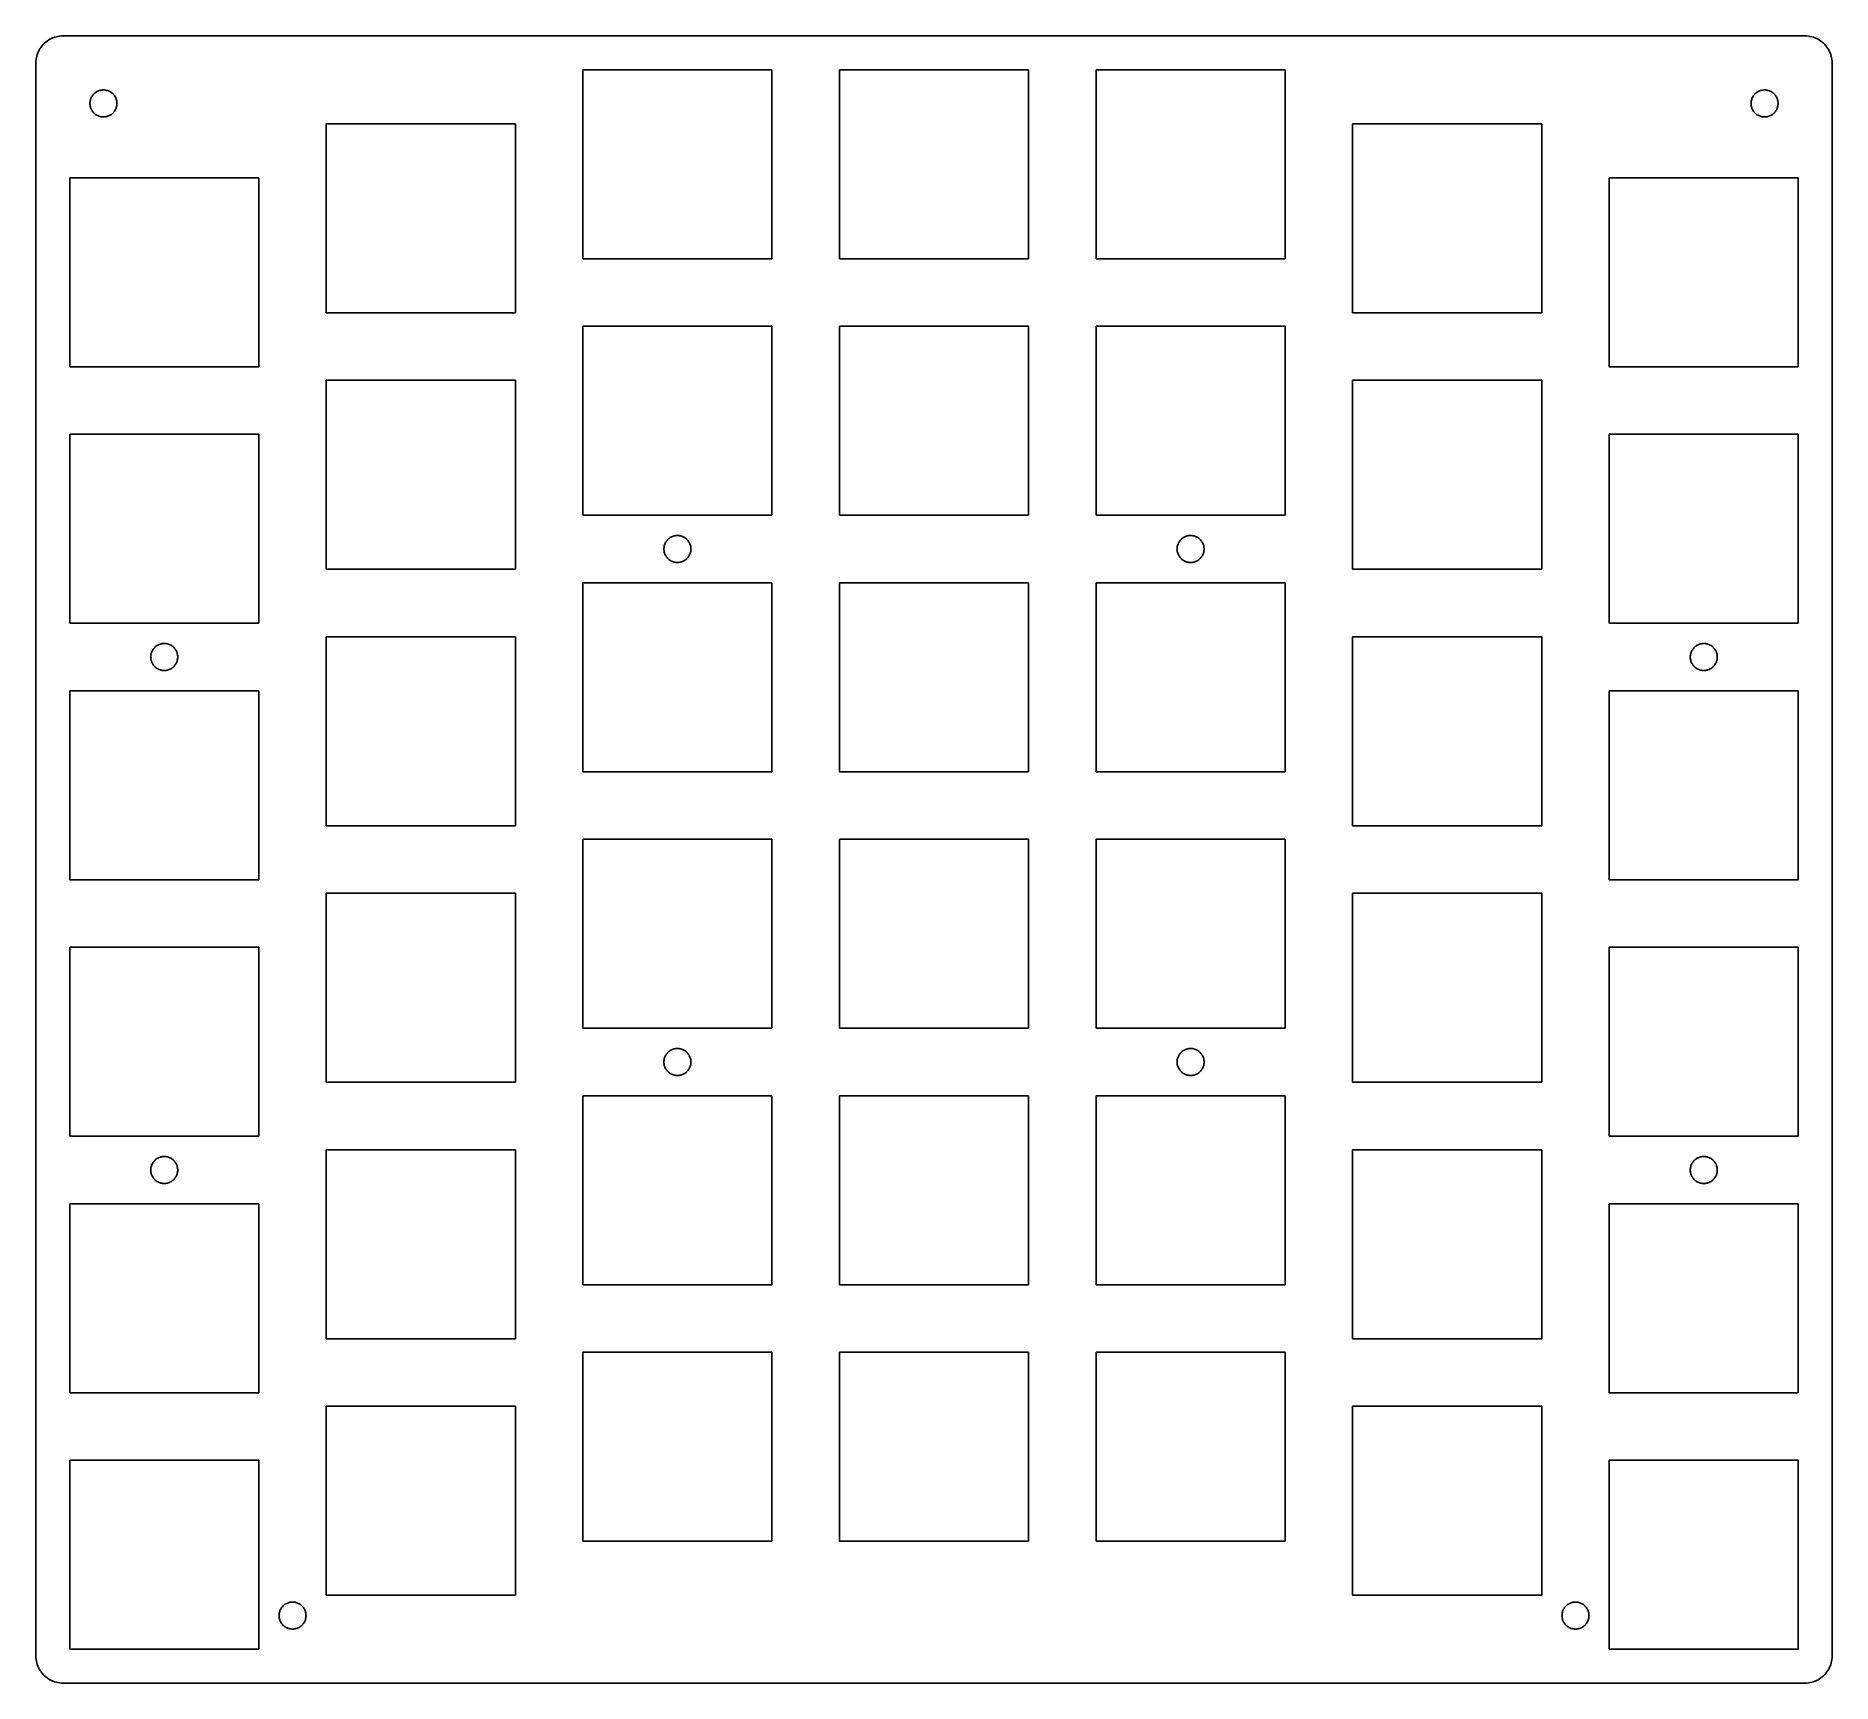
# Model space of a CAD drawing. Header units: metres. Extents: x 0 to 133, y 0 to 122.
import ezdxf

# ---------------------------------------------------------------- set-up
doc = ezdxf.new("R2010")
doc.units = ezdxf.units.M

msp = doc.modelspace()

# ---------------------------------------------------------------- linework, layer by layer
for p, q in [((0.31134, 121.072), (0.247375, 120.964)), ((0.381958, 121.176), (0.31134, 121.072)), ((0.458969, 121.275), (0.381958, 121.176)), ((0.542053, 121.369), (0.458969, 121.275)), ((0.630905, 121.458), (0.542053, 121.369)), ((0.725143, 121.541), (0.630905, 121.458)), ((0.824417, 121.618), (0.725143, 121.541)), ((0.928345, 121.689), (0.824417, 121.618)), ((1.03648, 121.753), (0.928345, 121.689)), ((1.14844, 121.81), (1.03648, 121.753)), ((1.26375, 121.86), (1.14844, 121.81)), ((1.38196, 121.902), (1.26375, 121.86)), ((1.50261, 121.937), (1.38196, 121.902)), ((1.62523, 121.965), (1.50261, 121.937)), ((1.74933, 121.984), (1.62523, 121.965)), ((1.8744, 121.996), (1.74933, 121.984)), ((2, 122), (1.8744, 121.996)), ((131, 122), (2, 122)), ((131.126, 121.996), (131, 122)), ((131.251, 121.984), (131.126, 121.996)), ((131.375, 121.965), (131.251, 121.984)), ((131.497, 121.937), (131.375, 121.965)), ((131.618, 121.902), (131.497, 121.937)), ((131.736, 121.86), (131.618, 121.902)), ((131.852, 121.81), (131.736, 121.86)), ((131.964, 121.753), (131.852, 121.81)), ((132.072, 121.689), (131.964, 121.753)), ((132.176, 121.618), (132.072, 121.689)), ((132.275, 121.541), (132.176, 121.618)), ((132.369, 121.458), (132.275, 121.541)), ((132.458, 121.369), (132.369, 121.458)), ((132.541, 121.275), (132.458, 121.369)), ((132.618, 121.176), (132.541, 121.275)), ((132.689, 121.072), (132.618, 121.176)), ((132.753, 120.964), (132.689, 121.072)), ((0.003937, 120.126), (0, 120)), ((0, 120), (0, 2)), ((0.015762, 120.251), (0.003937, 120.126)), ((0.035416, 120.375), (0.015762, 120.251)), ((0.06282, 120.497), (0.035416, 120.375)), ((0.097885, 120.618), (0.06282, 120.497)), ((0.140442, 120.736), (0.097885, 120.618)), ((0.190338, 120.852), (0.140442, 120.736)), ((0.247375, 120.964), (0.190338, 120.852)), ((132.81, 120.852), (132.753, 120.964)), ((132.86, 120.736), (132.81, 120.852)), ((132.902, 120.618), (132.86, 120.736)), ((132.937, 120.497), (132.902, 120.618)), ((132.965, 120.375), (132.937, 120.497)), ((132.984, 120.251), (132.965, 120.375)), ((132.996, 120.126), (132.984, 120.251)), ((133, 120), (132.996, 120.126)), ((133, 2), (133, 120)), ((40.5, 105.5), (40.5, 119.5)), ((40.5, 119.5), (54.5, 119.5)), ((54.5, 119.5), (54.5, 105.5)), ((59.5, 119.5), (73.5, 119.5)), ((59.5, 105.5), (59.5, 119.5)), ((73.5, 119.5), (73.5, 105.5)), ((78.5, 105.5), (78.5, 119.5)), ((78.5, 119.5), (92.5, 119.5)), ((92.5, 119.5), (92.5, 105.5)), ((4, 117), (4.00197, 117.063)), ((4.00197, 117.063), (4.00787, 117.125)), ((4.00787, 117.125), (4.0177, 117.187)), ((4.0177, 117.187), (4.0314, 117.249)), ((4.0314, 117.249), (4.04893, 117.309)), ((4.04893, 117.309), (4.07022, 117.368)), ((4.07022, 117.368), (4.09517, 117.426)), ((4.09517, 117.426), (4.12369, 117.482)), ((4.12369, 117.482), (4.15567, 117.536)), ((4.15567, 117.536), (4.19098, 117.588)), ((4.19098, 117.588), (4.22948, 117.637)), ((4.22948, 117.637), (4.27103, 117.685)), ((4.27103, 117.685), (4.31544, 117.729)), ((4.31544, 117.729), (4.36256, 117.771)), ((4.36256, 117.771), (4.4122, 117.809)), ((4.4122, 117.809), (4.46417, 117.844)), ((4.46417, 117.844), (4.51823, 117.876)), ((4.51823, 117.876), (4.57422, 117.905)), ((4.57422, 117.905), (4.63187, 117.93)), ((4.63187, 117.93), (4.69098, 117.951)), ((4.69098, 117.951), (4.7513, 117.969)), ((4.7513, 117.969), (4.81261, 117.982)), ((4.81261, 117.982), (4.87466, 117.992)), ((4.87466, 117.992), (4.93719, 117.998)), ((4.93719, 117.998), (5, 118)), ((5, 118), (5.06279, 117.998)), ((5.06279, 117.998), (5.12532, 117.992)), ((5.12532, 117.992), (5.18738, 117.982)), ((5.18738, 117.982), (5.24869, 117.969)), ((5.24869, 117.969), (5.30901, 117.951)), ((5.30901, 117.951), (5.36812, 117.93)), ((5.36812, 117.93), (5.42577, 117.905)), ((5.42577, 117.905), (5.48175, 117.876)), ((5.48175, 117.876), (5.53581, 117.844)), ((5.53581, 117.844), (5.58778, 117.809)), ((5.58778, 117.809), (5.63742, 117.771)), ((5.63742, 117.771), (5.68454, 117.729)), ((5.68454, 117.729), (5.72896, 117.685)), ((5.72896, 117.685), (5.77051, 117.637)), ((5.77051, 117.637), (5.80901, 117.588)), ((5.80901, 117.588), (5.84431, 117.536)), ((5.84431, 117.536), (5.8763, 117.482)), ((5.8763, 117.482), (5.90482, 117.426)), ((5.90482, 117.426), (5.92976, 117.368)), ((5.92976, 117.368), (5.95105, 117.309)), ((5.95105, 117.309), (5.96858, 117.249)), ((5.96858, 117.249), (5.98228, 117.187)), ((5.98228, 117.187), (5.99211, 117.125)), ((5.99211, 117.125), (5.99802, 117.063)), ((5.99802, 117.063), (6, 117)), ((127, 117), (127.002, 117.063)), ((127.002, 117.063), (127.008, 117.125)), ((127.008, 117.125), (127.018, 117.187)), ((127.018, 117.187), (127.031, 117.249)), ((127.031, 117.249), (127.049, 117.309)), ((127.049, 117.309), (127.07, 117.368)), ((127.07, 117.368), (127.095, 117.426)), ((127.095, 117.426), (127.124, 117.482)), ((127.124, 117.482), (127.156, 117.536)), ((127.156, 117.536), (127.191, 117.588)), ((127.191, 117.588), (127.229, 117.637)), ((127.229, 117.637), (127.271, 117.685)), ((127.271, 117.685), (127.315, 117.729)), ((127.315, 117.729), (127.363, 117.771)), ((127.363, 117.771), (127.412, 117.809)), ((127.412, 117.809), (127.464, 117.844)), ((127.464, 117.844), (127.518, 117.876)), ((127.518, 117.876), (127.574, 117.905)), ((127.574, 117.905), (127.632, 117.93)), ((127.632, 117.93), (127.691, 117.951)), ((127.691, 117.951), (127.751, 117.969)), ((127.751, 117.969), (127.813, 117.982)), ((127.813, 117.982), (127.875, 117.992)), ((127.875, 117.992), (127.937, 117.998)), ((127.937, 117.998), (128, 118)), ((128, 118), (128.063, 117.998)), ((128.063, 117.998), (128.125, 117.992)), ((128.125, 117.992), (128.187, 117.982)), ((128.187, 117.982), (128.249, 117.969)), ((128.249, 117.969), (128.309, 117.951)), ((128.309, 117.951), (128.368, 117.93)), ((128.368, 117.93), (128.426, 117.905)), ((128.426, 117.905), (128.482, 117.876)), ((128.482, 117.876), (128.536, 117.844)), ((128.536, 117.844), (128.588, 117.809)), ((128.588, 117.809), (128.637, 117.771)), ((128.637, 117.771), (128.685, 117.729)), ((128.685, 117.729), (128.729, 117.685)), ((128.729, 117.685), (128.771, 117.637)), ((128.771, 117.637), (128.809, 117.588)), ((128.809, 117.588), (128.844, 117.536)), ((128.844, 117.536), (128.876, 117.482)), ((128.876, 117.482), (128.905, 117.426)), ((128.905, 117.426), (128.93, 117.368)), ((128.93, 117.368), (128.951, 117.309)), ((128.951, 117.309), (128.969, 117.249)), ((128.969, 117.249), (128.982, 117.187)), ((128.982, 117.187), (128.992, 117.125)), ((128.992, 117.125), (128.998, 117.063)), ((128.998, 117.063), (129, 117)), ((4.00197, 116.937), (4, 117)), ((4.00787, 116.875), (4.00197, 116.937)), ((4.0177, 116.813), (4.00787, 116.875)), ((4.0314, 116.751), (4.0177, 116.813)), ((4.04893, 116.691), (4.0314, 116.751)), ((4.07022, 116.632), (4.04893, 116.691)), ((4.09517, 116.574), (4.07022, 116.632)), ((4.12369, 116.518), (4.09517, 116.574)), ((4.15567, 116.464), (4.12369, 116.518)), ((4.19098, 116.412), (4.15567, 116.464)), ((4.22948, 116.363), (4.19098, 116.412)), ((4.27103, 116.315), (4.22948, 116.363)), ((4.31544, 116.271), (4.27103, 116.315)), ((4.36256, 116.229), (4.31544, 116.271)), ((4.4122, 116.191), (4.36256, 116.229)), ((4.46417, 116.156), (4.4122, 116.191)), ((4.51823, 116.124), (4.46417, 116.156)), ((4.57422, 116.095), (4.51823, 116.124)), ((4.63187, 116.07), (4.57422, 116.095)), ((4.69098, 116.049), (4.63187, 116.07)), ((4.7513, 116.031), (4.69098, 116.049)), ((4.81261, 116.018), (4.7513, 116.031)), ((4.87466, 116.008), (4.81261, 116.018)), ((4.93719, 116.002), (4.87466, 116.008)), ((5, 116), (4.93719, 116.002)), ((5.06279, 116.002), (5, 116)), ((5.12532, 116.008), (5.06279, 116.002)), ((5.18738, 116.018), (5.12532, 116.008)), ((5.24869, 116.031), (5.18738, 116.018)), ((5.30901, 116.049), (5.24869, 116.031)), ((5.36812, 116.07), (5.30901, 116.049)), ((5.42577, 116.095), (5.36812, 116.07)), ((5.48175, 116.124), (5.42577, 116.095)), ((5.53581, 116.156), (5.48175, 116.124)), ((5.58778, 116.191), (5.53581, 116.156)), ((5.63742, 116.229), (5.58778, 116.191)), ((5.68454, 116.271), (5.63742, 116.229)), ((5.72896, 116.315), (5.68454, 116.271)), ((5.77051, 116.363), (5.72896, 116.315)), ((5.80901, 116.412), (5.77051, 116.363)), ((5.84431, 116.464), (5.80901, 116.412)), ((5.8763, 116.518), (5.84431, 116.464)), ((5.90482, 116.574), (5.8763, 116.518)), ((5.92976, 116.632), (5.90482, 116.574)), ((5.95105, 116.691), (5.92976, 116.632)), ((5.96858, 116.751), (5.95105, 116.691)), ((5.98228, 116.813), (5.96858, 116.751)), ((5.99211, 116.875), (5.98228, 116.813)), ((5.99802, 116.937), (5.99211, 116.875)), ((6, 117), (5.99802, 116.937)), ((127.002, 116.937), (127, 117)), ((127.008, 116.875), (127.002, 116.937)), ((127.018, 116.813), (127.008, 116.875)), ((127.031, 116.751), (127.018, 116.813)), ((127.049, 116.691), (127.031, 116.751)), ((127.07, 116.632), (127.049, 116.691)), ((127.095, 116.574), (127.07, 116.632)), ((127.124, 116.518), (127.095, 116.574)), ((127.156, 116.464), (127.124, 116.518)), ((127.191, 116.412), (127.156, 116.464)), ((127.229, 116.363), (127.191, 116.412)), ((127.271, 116.315), (127.229, 116.363)), ((127.315, 116.271), (127.271, 116.315)), ((127.363, 116.229), (127.315, 116.271)), ((127.412, 116.191), (127.363, 116.229)), ((127.464, 116.156), (127.412, 116.191)), ((127.518, 116.124), (127.464, 116.156)), ((127.574, 116.095), (127.518, 116.124)), ((127.632, 116.07), (127.574, 116.095)), ((127.691, 116.049), (127.632, 116.07)), ((127.751, 116.031), (127.691, 116.049)), ((127.813, 116.018), (127.751, 116.031)), ((127.875, 116.008), (127.813, 116.018)), ((127.937, 116.002), (127.875, 116.008)), ((128, 116), (127.937, 116.002)), ((128.063, 116.002), (128, 116)), ((128.125, 116.008), (128.063, 116.002)), ((128.187, 116.018), (128.125, 116.008)), ((128.249, 116.031), (128.187, 116.018)), ((128.309, 116.049), (128.249, 116.031)), ((128.368, 116.07), (128.309, 116.049)), ((128.426, 116.095), (128.368, 116.07)), ((128.482, 116.124), (128.426, 116.095)), ((128.536, 116.156), (128.482, 116.124)), ((128.588, 116.191), (128.536, 116.156)), ((128.637, 116.229), (128.588, 116.191)), ((128.685, 116.271), (128.637, 116.229)), ((128.729, 116.315), (128.685, 116.271)), ((128.771, 116.363), (128.729, 116.315)), ((128.809, 116.412), (128.771, 116.363)), ((128.844, 116.464), (128.809, 116.412)), ((128.876, 116.518), (128.844, 116.464)), ((128.905, 116.574), (128.876, 116.518)), ((128.93, 116.632), (128.905, 116.574)), ((128.951, 116.691), (128.93, 116.632)), ((128.969, 116.751), (128.951, 116.691)), ((128.982, 116.813), (128.969, 116.751)), ((128.992, 116.875), (128.982, 116.813)), ((128.998, 116.937), (128.992, 116.875)), ((129, 117), (128.998, 116.937)), ((21.5, 101.5), (21.5, 115.5)), ((21.5, 115.5), (35.5, 115.5)), ((35.5, 115.5), (35.5, 101.5)), ((97.5, 101.5), (97.5, 115.5)), ((97.5, 115.5), (111.5, 115.5)), ((111.5, 115.5), (111.5, 101.5)), ((2.5, 97.5), (2.5, 111.5)), ((2.5, 111.5), (16.5, 111.5)), ((16.5, 111.5), (16.5, 97.5)), ((116.5, 97.5), (116.5, 111.5)), ((116.5, 111.5), (130.5, 111.5)), ((130.5, 111.5), (130.5, 97.5)), ((54.5, 105.5), (40.5, 105.5)), ((73.5, 105.5), (59.5, 105.5)), ((92.5, 105.5), (78.5, 105.5)), ((35.5, 101.5), (21.5, 101.5)), ((111.5, 101.5), (97.5, 101.5)), ((40.5, 86.5), (40.5, 100.5)), ((40.5, 100.5), (54.5, 100.5)), ((54.5, 100.5), (54.5, 86.5)), ((59.5, 86.5), (59.5, 100.5)), ((59.5, 100.5), (73.5, 100.5)), ((73.5, 100.5), (73.5, 86.5)), ((78.5, 86.5), (78.5, 100.5)), ((78.5, 100.5), (92.5, 100.5)), ((92.5, 100.5), (92.5, 86.5)), ((16.5, 97.5), (2.5, 97.5)), ((130.5, 97.5), (116.5, 97.5)), ((21.5, 82.5), (21.5, 96.5)), ((21.5, 96.5), (35.5, 96.5)), ((35.5, 96.5), (35.5, 82.5)), ((97.5, 82.5), (97.5, 96.5)), ((97.5, 96.5), (111.5, 96.5)), ((111.5, 96.5), (111.5, 82.5)), ((2.5, 78.5), (2.5, 92.5)), ((2.5, 92.5), (16.5, 92.5)), ((16.5, 92.5), (16.5, 78.5)), ((116.5, 78.5), (116.5, 92.5)), ((116.5, 92.5), (130.5, 92.5)), ((130.5, 92.5), (130.5, 78.5)), ((54.5, 86.5), (40.5, 86.5)), ((73.5, 86.5), (59.5, 86.5)), ((92.5, 86.5), (78.5, 86.5)), ((46.5, 84), (46.502, 84.0628)), ((46.502, 83.9372), (46.5, 84)), ((46.502, 84.0628), (46.5079, 84.1253)), ((46.5079, 83.8747), (46.502, 83.9372)), ((46.5079, 84.1253), (46.5177, 84.1874)), ((46.5177, 83.8126), (46.5079, 83.8747)), ((46.5177, 84.1874), (46.5314, 84.2487)), ((46.5314, 83.7513), (46.5177, 83.8126)), ((46.5314, 84.2487), (46.5489, 84.309)), ((46.5489, 84.309), (46.5702, 84.3681)), ((46.5702, 84.3681), (46.5952, 84.4258)), ((46.5952, 84.4258), (46.6237, 84.4818)), ((46.6237, 84.4818), (46.6557, 84.5358)), ((46.6557, 84.5358), (46.691, 84.5878)), ((46.691, 84.5878), (46.7295, 84.6374)), ((46.7295, 84.6374), (46.771, 84.6845)), ((46.771, 84.6845), (46.8154, 84.729)), ((46.8154, 84.729), (46.8626, 84.7705)), ((46.8626, 84.7705), (46.9122, 84.809)), ((46.9122, 84.809), (46.9642, 84.8443)), ((46.9642, 84.8443), (47.0182, 84.8763)), ((47.0182, 84.8763), (47.0742, 84.9048)), ((47.0742, 84.9048), (47.1319, 84.9298)), ((47.1319, 84.9298), (47.191, 84.951)), ((47.191, 84.951), (47.2513, 84.9686)), ((47.2513, 84.9686), (47.3126, 84.9823)), ((47.3126, 84.9823), (47.3747, 84.9921)), ((47.3747, 84.9921), (47.4372, 84.998)), ((47.4372, 84.998), (47.5, 85)), ((47.5, 85), (47.5628, 84.998)), ((47.5628, 84.998), (47.6253, 84.9921)), ((47.6253, 84.9921), (47.6874, 84.9823)), ((47.6874, 84.9823), (47.7487, 84.9686)), ((47.7487, 84.9686), (47.809, 84.951)), ((47.809, 84.951), (47.8681, 84.9298)), ((47.8681, 84.9298), (47.9258, 84.9048)), ((47.9258, 84.9048), (47.9818, 84.8763)), ((47.9818, 84.8763), (48.0358, 84.8443)), ((48.0358, 84.8443), (48.0878, 84.809)), ((48.0878, 84.809), (48.1374, 84.7705)), ((48.1374, 84.7705), (48.1845, 84.729)), ((48.1845, 84.729), (48.229, 84.6845)), ((48.229, 84.6845), (48.2705, 84.6374)), ((48.2705, 84.6374), (48.309, 84.5878)), ((48.309, 84.5878), (48.3443, 84.5358)), ((48.3443, 84.5358), (48.3763, 84.4818)), ((48.3763, 84.4818), (48.4048, 84.4258)), ((48.4048, 84.4258), (48.4298, 84.3681)), ((48.4298, 84.3681), (48.451, 84.309)), ((48.451, 84.309), (48.4686, 84.2487)), ((48.4686, 84.2487), (48.4823, 84.1874)), ((48.4823, 83.8126), (48.4686, 83.7513)), ((48.4823, 84.1874), (48.4921, 84.1253)), ((48.4921, 83.8747), (48.4823, 83.8126)), ((48.4921, 84.1253), (48.498, 84.0628)), ((48.498, 83.9372), (48.4921, 83.8747)), ((48.498, 84.0628), (48.5, 84)), ((48.5, 84), (48.498, 83.9372)), ((84.5, 84), (84.502, 84.0628)), ((84.502, 83.9372), (84.5, 84)), ((84.502, 84.0628), (84.5079, 84.1253)), ((84.5079, 83.8747), (84.502, 83.9372)), ((84.5079, 84.1253), (84.5177, 84.1874)), ((84.5177, 83.8126), (84.5079, 83.8747)), ((84.5177, 84.1874), (84.5314, 84.2487)), ((84.5314, 83.7513), (84.5177, 83.8126)), ((84.5314, 84.2487), (84.5489, 84.309)), ((84.5489, 84.309), (84.5702, 84.3681)), ((84.5702, 84.3681), (84.5952, 84.4258)), ((84.5952, 84.4258), (84.6237, 84.4818)), ((84.6237, 84.4818), (84.6557, 84.5358)), ((84.6557, 84.5358), (84.691, 84.5878)), ((84.691, 84.5878), (84.7295, 84.6374)), ((84.7295, 84.6374), (84.771, 84.6845)), ((84.771, 84.6845), (84.8154, 84.729)), ((84.8154, 84.729), (84.8626, 84.7705)), ((84.8626, 84.7705), (84.9122, 84.809)), ((84.9122, 84.809), (84.9642, 84.8443)), ((84.9642, 84.8443), (85.0182, 84.8763)), ((85.0182, 84.8763), (85.0742, 84.9048)), ((85.0742, 84.9048), (85.1319, 84.9298)), ((85.1319, 84.9298), (85.191, 84.951)), ((85.191, 84.951), (85.2513, 84.9686)), ((85.2513, 84.9686), (85.3126, 84.9823)), ((85.3126, 84.9823), (85.3747, 84.9921)), ((85.3747, 84.9921), (85.4372, 84.998)), ((85.4372, 84.998), (85.5, 85)), ((85.5, 85), (85.5628, 84.998)), ((85.5628, 84.998), (85.6253, 84.9921)), ((85.6253, 84.9921), (85.6874, 84.9823)), ((85.6874, 84.9823), (85.7487, 84.9686)), ((85.7487, 84.9686), (85.809, 84.951)), ((85.809, 84.951), (85.8681, 84.9298)), ((85.8681, 84.9298), (85.9258, 84.9048)), ((85.9258, 84.9048), (85.9818, 84.8763)), ((85.9818, 84.8763), (86.0358, 84.8443)), ((86.0358, 84.8443), (86.0878, 84.809)), ((86.0878, 84.809), (86.1374, 84.7705)), ((86.1374, 84.7705), (86.1845, 84.729)), ((86.1845, 84.729), (86.229, 84.6845)), ((86.229, 84.6845), (86.2705, 84.6374)), ((86.2705, 84.6374), (86.309, 84.5878)), ((86.309, 84.5878), (86.3443, 84.5358)), ((86.3443, 84.5358), (86.3763, 84.4818)), ((86.3763, 84.4818), (86.4048, 84.4258)), ((86.4048, 84.4258), (86.4298, 84.3681)), ((86.4298, 84.3681), (86.451, 84.309)), ((86.451, 84.309), (86.4686, 84.2487)), ((86.4686, 84.2487), (86.4823, 84.1874)), ((86.4823, 83.8126), (86.4686, 83.7513)), ((86.4823, 84.1874), (86.4921, 84.1253)), ((86.4921, 83.8747), (86.4823, 83.8126)), ((86.4921, 84.1253), (86.498, 84.0628)), ((86.498, 83.9372), (86.4921, 83.8747)), ((86.498, 84.0628), (86.5, 84)), ((86.5, 84), (86.498, 83.9372)), ((35.5, 82.5), (21.5, 82.5)), ((46.5489, 83.691), (46.5314, 83.7513)), ((46.5702, 83.6319), (46.5489, 83.691)), ((46.5952, 83.5742), (46.5702, 83.6319)), ((46.6237, 83.5182), (46.5952, 83.5742)), ((46.6557, 83.4642), (46.6237, 83.5182)), ((46.691, 83.4122), (46.6557, 83.4642)), ((46.7295, 83.3626), (46.691, 83.4122)), ((46.771, 83.3154), (46.7295, 83.3626)), ((46.8154, 83.271), (46.771, 83.3154)), ((46.8626, 83.2295), (46.8154, 83.271)), ((46.9122, 83.191), (46.8626, 83.2295)), ((46.9642, 83.1557), (46.9122, 83.191)), ((47.0182, 83.1237), (46.9642, 83.1557)), ((47.0742, 83.0952), (47.0182, 83.1237)), ((47.1319, 83.0702), (47.0742, 83.0952)), ((47.191, 83.0489), (47.1319, 83.0702)), ((47.2513, 83.0314), (47.191, 83.0489)), ((47.3126, 83.0177), (47.2513, 83.0314)), ((47.3747, 83.0079), (47.3126, 83.0177)), ((47.4372, 83.002), (47.3747, 83.0079)), ((47.5, 83), (47.4372, 83.002)), ((47.5628, 83.002), (47.5, 83)), ((47.6253, 83.0079), (47.5628, 83.002)), ((47.6874, 83.0177), (47.6253, 83.0079)), ((47.7487, 83.0314), (47.6874, 83.0177)), ((47.809, 83.0489), (47.7487, 83.0314)), ((47.8681, 83.0702), (47.809, 83.0489)), ((47.9258, 83.0952), (47.8681, 83.0702)), ((47.9818, 83.1237), (47.9258, 83.0952)), ((48.0358, 83.1557), (47.9818, 83.1237)), ((48.0878, 83.191), (48.0358, 83.1557)), ((48.1374, 83.2295), (48.0878, 83.191)), ((48.1845, 83.271), (48.1374, 83.2295)), ((48.229, 83.3154), (48.1845, 83.271)), ((48.2705, 83.3626), (48.229, 83.3154)), ((48.309, 83.4122), (48.2705, 83.3626)), ((48.3443, 83.4642), (48.309, 83.4122)), ((48.3763, 83.5182), (48.3443, 83.4642)), ((48.4048, 83.5742), (48.3763, 83.5182)), ((48.4298, 83.6319), (48.4048, 83.5742)), ((48.451, 83.691), (48.4298, 83.6319)), ((48.4686, 83.7513), (48.451, 83.691)), ((84.5489, 83.691), (84.5314, 83.7513)), ((84.5702, 83.6319), (84.5489, 83.691)), ((84.5952, 83.5742), (84.5702, 83.6319)), ((84.6237, 83.5182), (84.5952, 83.5742)), ((84.6557, 83.4642), (84.6237, 83.5182)), ((84.691, 83.4122), (84.6557, 83.4642)), ((84.7295, 83.3626), (84.691, 83.4122)), ((84.771, 83.3154), (84.7295, 83.3626)), ((84.8154, 83.271), (84.771, 83.3154)), ((84.8626, 83.2295), (84.8154, 83.271)), ((84.9122, 83.191), (84.8626, 83.2295)), ((84.9642, 83.1557), (84.9122, 83.191)), ((85.0182, 83.1237), (84.9642, 83.1557)), ((85.0742, 83.0952), (85.0182, 83.1237)), ((85.1319, 83.0702), (85.0742, 83.0952)), ((85.191, 83.0489), (85.1319, 83.0702)), ((85.2513, 83.0314), (85.191, 83.0489)), ((85.3126, 83.0177), (85.2513, 83.0314)), ((85.3747, 83.0079), (85.3126, 83.0177)), ((85.4372, 83.002), (85.3747, 83.0079)), ((85.5, 83), (85.4372, 83.002)), ((85.5628, 83.002), (85.5, 83)), ((85.6253, 83.0079), (85.5628, 83.002)), ((85.6874, 83.0177), (85.6253, 83.0079)), ((85.7487, 83.0314), (85.6874, 83.0177)), ((85.809, 83.0489), (85.7487, 83.0314)), ((85.8681, 83.0702), (85.809, 83.0489)), ((85.9258, 83.0952), (85.8681, 83.0702)), ((85.9818, 83.1237), (85.9258, 83.0952)), ((86.0358, 83.1557), (85.9818, 83.1237)), ((86.0878, 83.191), (86.0358, 83.1557)), ((86.1374, 83.2295), (86.0878, 83.191)), ((86.1845, 83.271), (86.1374, 83.2295)), ((86.229, 83.3154), (86.1845, 83.271)), ((86.2705, 83.3626), (86.229, 83.3154)), ((86.309, 83.4122), (86.2705, 83.3626)), ((86.3443, 83.4642), (86.309, 83.4122)), ((86.3763, 83.5182), (86.3443, 83.4642)), ((86.4048, 83.5742), (86.3763, 83.5182)), ((86.4298, 83.6319), (86.4048, 83.5742)), ((86.451, 83.691), (86.4298, 83.6319)), ((86.4686, 83.7513), (86.451, 83.691)), ((111.5, 82.5), (97.5, 82.5)), ((40.5, 67.5), (40.5, 81.5)), ((40.5, 81.5), (54.5, 81.5)), ((54.5, 81.5), (54.5, 67.5)), ((59.5, 67.5), (59.5, 81.5)), ((59.5, 81.5), (73.5, 81.5)), ((73.5, 81.5), (73.5, 67.5)), ((78.5, 67.5), (78.5, 81.5)), ((78.5, 81.5), (92.5, 81.5)), ((92.5, 81.5), (92.5, 67.5)), ((16.5, 78.5), (2.5, 78.5)), ((130.5, 78.5), (116.5, 78.5)), ((21.5, 63.5), (21.5, 77.5)), ((21.5, 77.5), (35.5, 77.5)), ((35.5, 77.5), (35.5, 63.5)), ((97.5, 63.5), (97.5, 77.5)), ((97.5, 77.5), (111.5, 77.5)), ((111.5, 77.5), (111.5, 63.5)), ((8.5, 76), (8.50197, 76.0628)), ((8.50197, 75.9372), (8.5, 76)), ((8.50197, 76.0628), (8.50787, 76.1253)), ((8.50787, 75.8747), (8.50197, 75.9372)), ((8.50787, 76.1253), (8.5177, 76.1874)), ((8.5177, 75.8126), (8.50787, 75.8747)), ((8.5177, 76.1874), (8.5314, 76.2487)), ((8.5314, 75.7513), (8.5177, 75.8126)), ((8.5314, 76.2487), (8.54893, 76.309)), ((8.54893, 76.309), (8.57022, 76.3681)), ((8.57022, 76.3681), (8.59517, 76.4258)), ((8.59517, 76.4258), (8.62369, 76.4818)), ((8.62369, 76.4818), (8.65567, 76.5358)), ((8.65567, 76.5358), (8.69098, 76.5878)), ((8.69098, 76.5878), (8.72948, 76.6374)), ((8.72948, 76.6374), (8.77103, 76.6845)), ((8.77103, 76.6845), (8.81544, 76.729)), ((8.81544, 76.729), (8.86256, 76.7705)), ((8.86256, 76.7705), (8.9122, 76.809)), ((8.9122, 76.809), (8.96417, 76.8443)), ((8.96417, 76.8443), (9.01823, 76.8763)), ((9.01823, 76.8763), (9.07422, 76.9048)), ((9.07422, 76.9048), (9.13187, 76.9298)), ((9.13187, 76.9298), (9.19098, 76.951)), ((9.19098, 76.951), (9.2513, 76.9686)), ((9.2513, 76.9686), (9.31261, 76.9823)), ((9.31261, 76.9823), (9.37466, 76.9921)), ((9.37466, 76.9921), (9.43719, 76.998)), ((9.43719, 76.998), (9.5, 77)), ((9.5, 77), (9.56279, 76.998)), ((9.56279, 76.998), (9.62532, 76.9921)), ((9.62532, 76.9921), (9.68738, 76.9823)), ((9.68738, 76.9823), (9.74869, 76.9686)), ((9.74869, 76.9686), (9.80901, 76.951)), ((9.80901, 76.951), (9.86812, 76.9298)), ((9.86812, 76.9298), (9.92577, 76.9048)), ((9.92577, 76.9048), (9.98175, 76.8763)), ((9.98175, 76.8763), (10.0358, 76.8443)), ((10.0358, 76.8443), (10.0878, 76.809)), ((10.0878, 76.809), (10.1374, 76.7705)), ((10.1374, 76.7705), (10.1845, 76.729)), ((10.1845, 76.729), (10.229, 76.6845)), ((10.229, 76.6845), (10.2705, 76.6374)), ((10.2705, 76.6374), (10.309, 76.5878)), ((10.309, 76.5878), (10.3443, 76.5358)), ((10.3443, 76.5358), (10.3763, 76.4818)), ((10.3763, 76.4818), (10.4048, 76.4258)), ((10.4048, 76.4258), (10.4298, 76.3681)), ((10.4298, 76.3681), (10.451, 76.309)), ((10.451, 76.309), (10.4686, 76.2487)), ((10.4686, 76.2487), (10.4823, 76.1874)), ((10.4823, 75.8126), (10.4686, 75.7513)), ((10.4823, 76.1874), (10.4921, 76.1253)), ((10.4921, 75.8747), (10.4823, 75.8126)), ((10.4921, 76.1253), (10.498, 76.0628)), ((10.498, 75.9372), (10.4921, 75.8747)), ((10.498, 76.0628), (10.5, 76)), ((10.5, 76), (10.498, 75.9372)), ((122.5, 76), (122.502, 76.0628)), ((122.502, 75.9372), (122.5, 76)), ((122.502, 76.0628), (122.508, 76.1253)), ((122.508, 75.8747), (122.502, 75.9372)), ((122.508, 76.1253), (122.518, 76.1874)), ((122.518, 75.8126), (122.508, 75.8747)), ((122.518, 76.1874), (122.531, 76.2487)), ((122.531, 75.7513), (122.518, 75.8126)), ((122.531, 76.2487), (122.549, 76.309)), ((122.549, 76.309), (122.57, 76.3681)), ((122.57, 76.3681), (122.595, 76.4258)), ((122.595, 76.4258), (122.624, 76.4818)), ((122.624, 76.4818), (122.656, 76.5358)), ((122.656, 76.5358), (122.691, 76.5878)), ((122.691, 76.5878), (122.729, 76.6374)), ((122.729, 76.6374), (122.771, 76.6845)), ((122.771, 76.6845), (122.815, 76.729)), ((122.815, 76.729), (122.863, 76.7705)), ((122.863, 76.7705), (122.912, 76.809)), ((122.912, 76.809), (122.964, 76.8443)), ((122.964, 76.8443), (123.018, 76.8763)), ((123.018, 76.8763), (123.074, 76.9048)), ((123.074, 76.9048), (123.132, 76.9298)), ((123.132, 76.9298), (123.191, 76.951)), ((123.191, 76.951), (123.251, 76.9686)), ((123.251, 76.9686), (123.313, 76.9823)), ((123.313, 76.9823), (123.375, 76.9921)), ((123.375, 76.9921), (123.437, 76.998)), ((123.437, 76.998), (123.5, 77)), ((123.5, 77), (123.563, 76.998)), ((123.563, 76.998), (123.625, 76.9921)), ((123.625, 76.9921), (123.687, 76.9823)), ((123.687, 76.9823), (123.749, 76.9686)), ((123.749, 76.9686), (123.809, 76.951)), ((123.809, 76.951), (123.868, 76.9298)), ((123.868, 76.9298), (123.926, 76.9048)), ((123.926, 76.9048), (123.982, 76.8763)), ((123.982, 76.8763), (124.036, 76.8443)), ((124.036, 76.8443), (124.088, 76.809)), ((124.088, 76.809), (124.137, 76.7705)), ((124.137, 76.7705), (124.185, 76.729)), ((124.185, 76.729), (124.229, 76.6845)), ((124.229, 76.6845), (124.271, 76.6374)), ((124.271, 76.6374), (124.309, 76.5878)), ((124.309, 76.5878), (124.344, 76.5358)), ((124.344, 76.5358), (124.376, 76.4818)), ((124.376, 76.4818), (124.405, 76.4258)), ((124.405, 76.4258), (124.43, 76.3681)), ((124.43, 76.3681), (124.451, 76.309)), ((124.451, 76.309), (124.469, 76.2487)), ((124.469, 76.2487), (124.482, 76.1874)), ((124.482, 75.8126), (124.469, 75.7513)), ((124.482, 76.1874), (124.492, 76.1253)), ((124.492, 75.8747), (124.482, 75.8126)), ((124.492, 76.1253), (124.498, 76.0628)), ((124.498, 75.9372), (124.492, 75.8747)), ((124.498, 76.0628), (124.5, 76)), ((124.5, 76), (124.498, 75.9372)), ((8.54893, 75.691), (8.5314, 75.7513)), ((8.57022, 75.6319), (8.54893, 75.691)), ((8.59517, 75.5742), (8.57022, 75.6319)), ((8.62369, 75.5182), (8.59517, 75.5742)), ((8.65567, 75.4642), (8.62369, 75.5182)), ((8.69098, 75.4122), (8.65567, 75.4642)), ((8.72948, 75.3626), (8.69098, 75.4122)), ((8.77103, 75.3154), (8.72948, 75.3626)), ((8.81544, 75.271), (8.77103, 75.3154)), ((8.86256, 75.2295), (8.81544, 75.271)), ((8.9122, 75.191), (8.86256, 75.2295)), ((8.96417, 75.1557), (8.9122, 75.191)), ((9.01823, 75.1237), (8.96417, 75.1557)), ((9.07422, 75.0952), (9.01823, 75.1237)), ((9.13187, 75.0702), (9.07422, 75.0952)), ((9.19098, 75.0489), (9.13187, 75.0702)), ((9.2513, 75.0314), (9.19098, 75.0489)), ((9.31261, 75.0177), (9.2513, 75.0314)), ((9.37466, 75.0079), (9.31261, 75.0177)), ((9.43719, 75.002), (9.37466, 75.0079)), ((9.5, 75), (9.43719, 75.002)), ((9.56279, 75.002), (9.5, 75)), ((9.62532, 75.0079), (9.56279, 75.002)), ((9.68738, 75.0177), (9.62532, 75.0079)), ((9.74869, 75.0314), (9.68738, 75.0177)), ((9.80901, 75.0489), (9.74869, 75.0314)), ((9.86812, 75.0702), (9.80901, 75.0489)), ((9.92577, 75.0952), (9.86812, 75.0702)), ((9.98175, 75.1237), (9.92577, 75.0952)), ((10.0358, 75.1557), (9.98175, 75.1237)), ((10.0878, 75.191), (10.0358, 75.1557)), ((10.1374, 75.2295), (10.0878, 75.191)), ((10.1845, 75.271), (10.1374, 75.2295)), ((10.229, 75.3154), (10.1845, 75.271)), ((10.2705, 75.3626), (10.229, 75.3154)), ((10.309, 75.4122), (10.2705, 75.3626)), ((10.3443, 75.4642), (10.309, 75.4122)), ((10.3763, 75.5182), (10.3443, 75.4642)), ((10.4048, 75.5742), (10.3763, 75.5182)), ((10.4298, 75.6319), (10.4048, 75.5742)), ((10.451, 75.691), (10.4298, 75.6319)), ((10.4686, 75.7513), (10.451, 75.691)), ((122.549, 75.691), (122.531, 75.7513)), ((122.57, 75.6319), (122.549, 75.691)), ((122.595, 75.5742), (122.57, 75.6319)), ((122.624, 75.5182), (122.595, 75.5742)), ((122.656, 75.4642), (122.624, 75.5182)), ((122.691, 75.4122), (122.656, 75.4642)), ((122.729, 75.3626), (122.691, 75.4122)), ((122.771, 75.3154), (122.729, 75.3626)), ((122.815, 75.271), (122.771, 75.3154)), ((122.863, 75.2295), (122.815, 75.271)), ((122.912, 75.191), (122.863, 75.2295)), ((122.964, 75.1557), (122.912, 75.191)), ((123.018, 75.1237), (122.964, 75.1557)), ((123.074, 75.0952), (123.018, 75.1237)), ((123.132, 75.0702), (123.074, 75.0952)), ((123.191, 75.0489), (123.132, 75.0702)), ((123.251, 75.0314), (123.191, 75.0489)), ((123.313, 75.0177), (123.251, 75.0314)), ((123.375, 75.0079), (123.313, 75.0177)), ((123.437, 75.002), (123.375, 75.0079)), ((123.5, 75), (123.437, 75.002)), ((123.563, 75.002), (123.5, 75)), ((123.625, 75.0079), (123.563, 75.002)), ((123.687, 75.0177), (123.625, 75.0079)), ((123.749, 75.0314), (123.687, 75.0177)), ((123.809, 75.0489), (123.749, 75.0314)), ((123.868, 75.0702), (123.809, 75.0489)), ((123.926, 75.0952), (123.868, 75.0702)), ((123.982, 75.1237), (123.926, 75.0952)), ((124.036, 75.1557), (123.982, 75.1237)), ((124.088, 75.191), (124.036, 75.1557)), ((124.137, 75.2295), (124.088, 75.191)), ((124.185, 75.271), (124.137, 75.2295)), ((124.229, 75.3154), (124.185, 75.271)), ((124.271, 75.3626), (124.229, 75.3154)), ((124.309, 75.4122), (124.271, 75.3626)), ((124.344, 75.4642), (124.309, 75.4122)), ((124.376, 75.5182), (124.344, 75.4642)), ((124.405, 75.5742), (124.376, 75.5182)), ((124.43, 75.6319), (124.405, 75.5742)), ((124.451, 75.691), (124.43, 75.6319)), ((124.469, 75.7513), (124.451, 75.691)), ((2.5, 59.5), (2.5, 73.5)), ((2.5, 73.5), (16.5, 73.5)), ((16.5, 73.5), (16.5, 59.5)), ((116.5, 59.5), (116.5, 73.5)), ((116.5, 73.5), (130.5, 73.5)), ((130.5, 73.5), (130.5, 59.5)), ((54.5, 67.5), (40.5, 67.5)), ((73.5, 67.5), (59.5, 67.5)), ((92.5, 67.5), (78.5, 67.5)), ((35.5, 63.5), (21.5, 63.5)), ((111.5, 63.5), (97.5, 63.5)), ((40.5, 48.5), (40.5, 62.5)), ((40.5, 62.5), (54.5, 62.5)), ((54.5, 62.5), (54.5, 48.5)), ((59.5, 48.5), (59.5, 62.5)), ((59.5, 62.5), (73.5, 62.5)), ((73.5, 62.5), (73.5, 48.5)), ((78.5, 48.5), (78.5, 62.5)), ((78.5, 62.5), (92.5, 62.5)), ((92.5, 62.5), (92.5, 48.5)), ((16.5, 59.5), (2.5, 59.5)), ((130.5, 59.5), (116.5, 59.5)), ((21.5, 44.5), (21.5, 58.5)), ((21.5, 58.5), (35.5, 58.5)), ((35.5, 58.5), (35.5, 44.5)), ((97.5, 44.5), (97.5, 58.5)), ((97.5, 58.5), (111.5, 58.5)), ((111.5, 58.5), (111.5, 44.5)), ((2.5, 40.5), (2.5, 54.5)), ((2.5, 54.5), (16.5, 54.5)), ((16.5, 54.5), (16.5, 40.5)), ((116.5, 40.5), (116.5, 54.5)), ((116.5, 54.5), (130.5, 54.5)), ((130.5, 54.5), (130.5, 40.5)), ((54.5, 48.5), (40.5, 48.5)), ((73.5, 48.5), (59.5, 48.5)), ((92.5, 48.5), (78.5, 48.5)), ((46.6557, 46.5358), (46.691, 46.5878)), ((46.691, 46.5878), (46.7295, 46.6374)), ((46.7295, 46.6374), (46.771, 46.6845)), ((46.771, 46.6845), (46.8154, 46.729)), ((46.8154, 46.729), (46.8626, 46.7705)), ((46.8626, 46.7705), (46.9122, 46.809)), ((46.9122, 46.809), (46.9642, 46.8443)), ((46.9642, 46.8443), (47.0182, 46.8763)), ((47.0182, 46.8763), (47.0742, 46.9048)), ((47.0742, 46.9048), (47.1319, 46.9298)), ((47.1319, 46.9298), (47.191, 46.951)), ((47.191, 46.951), (47.2513, 46.9686)), ((47.2513, 46.9686), (47.3126, 46.9823)), ((47.3126, 46.9823), (47.3747, 46.9921)), ((47.3747, 46.9921), (47.4372, 46.998)), ((47.4372, 46.998), (47.5, 47)), ((47.5, 47), (47.5628, 46.998)), ((47.5628, 46.998), (47.6253, 46.9921)), ((47.6253, 46.9921), (47.6874, 46.9823)), ((47.6874, 46.9823), (47.7487, 46.9686)), ((47.7487, 46.9686), (47.809, 46.951)), ((47.809, 46.951), (47.8681, 46.9298)), ((47.8681, 46.9298), (47.9258, 46.9048)), ((47.9258, 46.9048), (47.9818, 46.8763)), ((47.9818, 46.8763), (48.0358, 46.8443)), ((48.0358, 46.8443), (48.0878, 46.809)), ((48.0878, 46.809), (48.1374, 46.7705)), ((48.1374, 46.7705), (48.1845, 46.729)), ((48.1845, 46.729), (48.229, 46.6845)), ((48.229, 46.6845), (48.2705, 46.6374)), ((48.2705, 46.6374), (48.309, 46.5878)), ((48.309, 46.5878), (48.3443, 46.5358)), ((84.6557, 46.5358), (84.691, 46.5878)), ((84.691, 46.5878), (84.7295, 46.6374)), ((84.7295, 46.6374), (84.771, 46.6845)), ((84.771, 46.6845), (84.8154, 46.729)), ((84.8154, 46.729), (84.8626, 46.7705)), ((84.8626, 46.7705), (84.9122, 46.809)), ((84.9122, 46.809), (84.9642, 46.8443)), ((84.9642, 46.8443), (85.0182, 46.8763)), ((85.0182, 46.8763), (85.0742, 46.9048)), ((85.0742, 46.9048), (85.1319, 46.9298)), ((85.1319, 46.9298), (85.191, 46.951)), ((85.191, 46.951), (85.2513, 46.9686)), ((85.2513, 46.9686), (85.3126, 46.9823)), ((85.3126, 46.9823), (85.3747, 46.9921)), ((85.3747, 46.9921), (85.4372, 46.998)), ((85.4372, 46.998), (85.5, 47)), ((85.5, 47), (85.5628, 46.998)), ((85.5628, 46.998), (85.6253, 46.9921)), ((85.6253, 46.9921), (85.6874, 46.9823)), ((85.6874, 46.9823), (85.7487, 46.9686)), ((85.7487, 46.9686), (85.809, 46.951)), ((85.809, 46.951), (85.8681, 46.9298)), ((85.8681, 46.9298), (85.9258, 46.9048)), ((85.9258, 46.9048), (85.9818, 46.8763)), ((85.9818, 46.8763), (86.0358, 46.8443)), ((86.0358, 46.8443), (86.0878, 46.809)), ((86.0878, 46.809), (86.1374, 46.7705)), ((86.1374, 46.7705), (86.1845, 46.729)), ((86.1845, 46.729), (86.229, 46.6845)), ((86.229, 46.6845), (86.2705, 46.6374)), ((86.2705, 46.6374), (86.309, 46.5878)), ((86.309, 46.5878), (86.3443, 46.5358)), ((46.5, 46), (46.502, 46.0628)), ((46.502, 45.9372), (46.5, 46)), ((46.502, 46.0628), (46.5079, 46.1253)), ((46.5079, 45.8747), (46.502, 45.9372)), ((46.5079, 46.1253), (46.5177, 46.1874)), ((46.5177, 45.8126), (46.5079, 45.8747)), ((46.5177, 46.1874), (46.5314, 46.2487)), ((46.5314, 45.7513), (46.5177, 45.8126)), ((46.5314, 46.2487), (46.5489, 46.309)), ((46.5489, 45.691), (46.5314, 45.7513)), ((46.5489, 46.309), (46.5702, 46.3681)), ((46.5702, 45.6319), (46.5489, 45.691)), ((46.5702, 46.3681), (46.5952, 46.4258)), ((46.5952, 45.5742), (46.5702, 45.6319)), ((46.5952, 46.4258), (46.6237, 46.4818)), ((46.6237, 45.5182), (46.5952, 45.5742)), ((46.6237, 46.4818), (46.6557, 46.5358)), ((46.6557, 45.4642), (46.6237, 45.5182)), ((46.691, 45.4122), (46.6557, 45.4642)), ((46.7295, 45.3626), (46.691, 45.4122)), ((46.771, 45.3154), (46.7295, 45.3626)), ((46.8154, 45.271), (46.771, 45.3154)), ((46.8626, 45.2295), (46.8154, 45.271)), ((46.9122, 45.191), (46.8626, 45.2295)), ((48.1374, 45.2295), (48.0878, 45.191)), ((48.1845, 45.271), (48.1374, 45.2295)), ((48.229, 45.3154), (48.1845, 45.271)), ((48.2705, 45.3626), (48.229, 45.3154)), ((48.309, 45.4122), (48.2705, 45.3626)), ((48.3443, 45.4642), (48.309, 45.4122)), ((48.3443, 46.5358), (48.3763, 46.4818)), ((48.3763, 45.5182), (48.3443, 45.4642)), ((48.3763, 46.4818), (48.4048, 46.4258)), ((48.4048, 45.5742), (48.3763, 45.5182)), ((48.4048, 46.4258), (48.4298, 46.3681)), ((48.4298, 45.6319), (48.4048, 45.5742)), ((48.4298, 46.3681), (48.451, 46.309)), ((48.451, 45.691), (48.4298, 45.6319)), ((48.451, 46.309), (48.4686, 46.2487)), ((48.4686, 45.7513), (48.451, 45.691)), ((48.4686, 46.2487), (48.4823, 46.1874)), ((48.4823, 45.8126), (48.4686, 45.7513)), ((48.4823, 46.1874), (48.4921, 46.1253)), ((48.4921, 45.8747), (48.4823, 45.8126)), ((48.4921, 46.1253), (48.498, 46.0628)), ((48.498, 45.9372), (48.4921, 45.8747)), ((48.498, 46.0628), (48.5, 46)), ((48.5, 46), (48.498, 45.9372)), ((84.5, 46), (84.502, 46.0628)), ((84.502, 45.9372), (84.5, 46)), ((84.502, 46.0628), (84.5079, 46.1253)), ((84.5079, 45.8747), (84.502, 45.9372)), ((84.5079, 46.1253), (84.5177, 46.1874)), ((84.5177, 45.8126), (84.5079, 45.8747)), ((84.5177, 46.1874), (84.5314, 46.2487)), ((84.5314, 45.7513), (84.5177, 45.8126)), ((84.5314, 46.2487), (84.5489, 46.309)), ((84.5489, 45.691), (84.5314, 45.7513)), ((84.5489, 46.309), (84.5702, 46.3681)), ((84.5702, 45.6319), (84.5489, 45.691)), ((84.5702, 46.3681), (84.5952, 46.4258)), ((84.5952, 45.5742), (84.5702, 45.6319)), ((84.5952, 46.4258), (84.6237, 46.4818)), ((84.6237, 45.5182), (84.5952, 45.5742)), ((84.6237, 46.4818), (84.6557, 46.5358)), ((84.6557, 45.4642), (84.6237, 45.5182)), ((84.691, 45.4122), (84.6557, 45.4642)), ((84.7295, 45.3626), (84.691, 45.4122)), ((84.771, 45.3154), (84.7295, 45.3626)), ((84.8154, 45.271), (84.771, 45.3154)), ((84.8626, 45.2295), (84.8154, 45.271)), ((84.9122, 45.191), (84.8626, 45.2295)), ((86.1374, 45.2295), (86.0878, 45.191)), ((86.1845, 45.271), (86.1374, 45.2295)), ((86.229, 45.3154), (86.1845, 45.271)), ((86.2705, 45.3626), (86.229, 45.3154)), ((86.309, 45.4122), (86.2705, 45.3626)), ((86.3443, 45.4642), (86.309, 45.4122)), ((86.3443, 46.5358), (86.3763, 46.4818)), ((86.3763, 45.5182), (86.3443, 45.4642)), ((86.3763, 46.4818), (86.4048, 46.4258)), ((86.4048, 45.5742), (86.3763, 45.5182)), ((86.4048, 46.4258), (86.4298, 46.3681)), ((86.4298, 45.6319), (86.4048, 45.5742)), ((86.4298, 46.3681), (86.451, 46.309)), ((86.451, 45.691), (86.4298, 45.6319)), ((86.451, 46.309), (86.4686, 46.2487)), ((86.4686, 45.7513), (86.451, 45.691)), ((86.4686, 46.2487), (86.4823, 46.1874)), ((86.4823, 45.8126), (86.4686, 45.7513)), ((86.4823, 46.1874), (86.4921, 46.1253)), ((86.4921, 45.8747), (86.4823, 45.8126)), ((86.4921, 46.1253), (86.498, 46.0628)), ((86.498, 45.9372), (86.4921, 45.8747)), ((86.498, 46.0628), (86.5, 46)), ((86.5, 46), (86.498, 45.9372)), ((35.5, 44.5), (21.5, 44.5)), ((46.9642, 45.1557), (46.9122, 45.191)), ((47.0182, 45.1237), (46.9642, 45.1557)), ((47.0742, 45.0952), (47.0182, 45.1237)), ((47.1319, 45.0702), (47.0742, 45.0952)), ((47.191, 45.0489), (47.1319, 45.0702)), ((47.2513, 45.0314), (47.191, 45.0489)), ((47.3126, 45.0177), (47.2513, 45.0314)), ((47.3747, 45.0079), (47.3126, 45.0177)), ((47.4372, 45.002), (47.3747, 45.0079)), ((47.5, 45), (47.4372, 45.002)), ((47.5628, 45.002), (47.5, 45)), ((47.6253, 45.0079), (47.5628, 45.002)), ((47.6874, 45.0177), (47.6253, 45.0079)), ((47.7487, 45.0314), (47.6874, 45.0177)), ((47.809, 45.0489), (47.7487, 45.0314)), ((47.8681, 45.0702), (47.809, 45.0489)), ((47.9258, 45.0952), (47.8681, 45.0702)), ((47.9818, 45.1237), (47.9258, 45.0952)), ((48.0358, 45.1557), (47.9818, 45.1237)), ((48.0878, 45.191), (48.0358, 45.1557)), ((84.9642, 45.1557), (84.9122, 45.191)), ((85.0182, 45.1237), (84.9642, 45.1557)), ((85.0742, 45.0952), (85.0182, 45.1237)), ((85.1319, 45.0702), (85.0742, 45.0952)), ((85.191, 45.0489), (85.1319, 45.0702)), ((85.2513, 45.0314), (85.191, 45.0489)), ((85.3126, 45.0177), (85.2513, 45.0314)), ((85.3747, 45.0079), (85.3126, 45.0177)), ((85.4372, 45.002), (85.3747, 45.0079)), ((85.5, 45), (85.4372, 45.002)), ((85.5628, 45.002), (85.5, 45)), ((85.6253, 45.0079), (85.5628, 45.002)), ((85.6874, 45.0177), (85.6253, 45.0079)), ((85.7487, 45.0314), (85.6874, 45.0177)), ((85.809, 45.0489), (85.7487, 45.0314)), ((85.8681, 45.0702), (85.809, 45.0489)), ((85.9258, 45.0952), (85.8681, 45.0702)), ((85.9818, 45.1237), (85.9258, 45.0952)), ((86.0358, 45.1557), (85.9818, 45.1237)), ((86.0878, 45.191), (86.0358, 45.1557)), ((111.5, 44.5), (97.5, 44.5)), ((40.5, 29.5), (40.5, 43.5)), ((40.5, 43.5), (54.5, 43.5)), ((54.5, 43.5), (54.5, 29.5)), ((59.5, 29.5), (59.5, 43.5)), ((59.5, 43.5), (73.5, 43.5)), ((73.5, 43.5), (73.5, 29.5)), ((78.5, 29.5), (78.5, 43.5)), ((78.5, 43.5), (92.5, 43.5)), ((92.5, 43.5), (92.5, 29.5)), ((16.5, 40.5), (2.5, 40.5)), ((130.5, 40.5), (116.5, 40.5)), ((8.65567, 38.5358), (8.69098, 38.5878)), ((8.69098, 38.5878), (8.72948, 38.6374)), ((8.72948, 38.6374), (8.77103, 38.6845)), ((8.77103, 38.6845), (8.81544, 38.729)), ((8.81544, 38.729), (8.86256, 38.7705)), ((8.86256, 38.7705), (8.9122, 38.809)), ((8.9122, 38.809), (8.96417, 38.8443)), ((8.96417, 38.8443), (9.01823, 38.8763)), ((9.01823, 38.8763), (9.07422, 38.9048)), ((9.07422, 38.9048), (9.13187, 38.9298)), ((9.13187, 38.9298), (9.19098, 38.951)), ((9.19098, 38.951), (9.2513, 38.9686)), ((9.2513, 38.9686), (9.31261, 38.9823)), ((9.31261, 38.9823), (9.37466, 38.9921)), ((9.37466, 38.9921), (9.43719, 38.998)), ((9.43719, 38.998), (9.5, 39)), ((9.5, 39), (9.56279, 38.998)), ((9.56279, 38.998), (9.62532, 38.9921)), ((9.62532, 38.9921), (9.68738, 38.9823)), ((9.68738, 38.9823), (9.74869, 38.9686)), ((9.74869, 38.9686), (9.80901, 38.951)), ((9.80901, 38.951), (9.86812, 38.9298)), ((9.86812, 38.9298), (9.92577, 38.9048)), ((9.92577, 38.9048), (9.98175, 38.8763)), ((9.98175, 38.8763), (10.0358, 38.8443)), ((10.0358, 38.8443), (10.0878, 38.809)), ((10.0878, 38.809), (10.1374, 38.7705)), ((10.1374, 38.7705), (10.1845, 38.729)), ((10.1845, 38.729), (10.229, 38.6845)), ((10.229, 38.6845), (10.2705, 38.6374)), ((10.2705, 38.6374), (10.309, 38.5878)), ((10.309, 38.5878), (10.3443, 38.5358)), ((21.5, 25.5), (21.5, 39.5)), ((21.5, 39.5), (35.5, 39.5)), ((35.5, 39.5), (35.5, 25.5)), ((97.5, 25.5), (97.5, 39.5)), ((97.5, 39.5), (111.5, 39.5)), ((111.5, 39.5), (111.5, 25.5)), ((122.656, 38.5358), (122.691, 38.5878)), ((122.691, 38.5878), (122.729, 38.6374)), ((122.729, 38.6374), (122.771, 38.6845)), ((122.771, 38.6845), (122.815, 38.729)), ((122.815, 38.729), (122.863, 38.7705)), ((122.863, 38.7705), (122.912, 38.809)), ((122.912, 38.809), (122.964, 38.8443)), ((122.964, 38.8443), (123.018, 38.8763)), ((123.018, 38.8763), (123.074, 38.9048)), ((123.074, 38.9048), (123.132, 38.9298)), ((123.132, 38.9298), (123.191, 38.951)), ((123.191, 38.951), (123.251, 38.9686)), ((123.251, 38.9686), (123.313, 38.9823)), ((123.313, 38.9823), (123.375, 38.9921)), ((123.375, 38.9921), (123.437, 38.998)), ((123.437, 38.998), (123.5, 39)), ((123.5, 39), (123.563, 38.998)), ((123.563, 38.998), (123.625, 38.9921)), ((123.625, 38.9921), (123.687, 38.9823)), ((123.687, 38.9823), (123.749, 38.9686)), ((123.749, 38.9686), (123.809, 38.951)), ((123.809, 38.951), (123.868, 38.9298)), ((123.868, 38.9298), (123.926, 38.9048)), ((123.926, 38.9048), (123.982, 38.8763)), ((123.982, 38.8763), (124.036, 38.8443)), ((124.036, 38.8443), (124.088, 38.809)), ((124.088, 38.809), (124.137, 38.7705)), ((124.137, 38.7705), (124.185, 38.729)), ((124.185, 38.729), (124.229, 38.6845)), ((124.229, 38.6845), (124.271, 38.6374)), ((124.271, 38.6374), (124.309, 38.5878)), ((124.309, 38.5878), (124.344, 38.5358)), ((8.5, 38), (8.50197, 38.0628)), ((8.50197, 37.9372), (8.5, 38)), ((8.50197, 38.0628), (8.50787, 38.1253)), ((8.50787, 37.8747), (8.50197, 37.9372)), ((8.50787, 38.1253), (8.5177, 38.1874)), ((8.5177, 37.8126), (8.50787, 37.8747)), ((8.5177, 38.1874), (8.5314, 38.2487)), ((8.5314, 37.7513), (8.5177, 37.8126)), ((8.5314, 38.2487), (8.54893, 38.309)), ((8.54893, 37.691), (8.5314, 37.7513)), ((8.54893, 38.309), (8.57022, 38.3681)), ((8.57022, 37.6319), (8.54893, 37.691)), ((8.57022, 38.3681), (8.59517, 38.4258)), ((8.59517, 37.5742), (8.57022, 37.6319)), ((8.59517, 38.4258), (8.62369, 38.4818)), ((8.62369, 37.5182), (8.59517, 37.5742)), ((8.62369, 38.4818), (8.65567, 38.5358)), ((8.65567, 37.4642), (8.62369, 37.5182)), ((8.69098, 37.4122), (8.65567, 37.4642)), ((8.72948, 37.3626), (8.69098, 37.4122)), ((8.77103, 37.3154), (8.72948, 37.3626)), ((8.81544, 37.271), (8.77103, 37.3154)), ((8.86256, 37.2295), (8.81544, 37.271)), ((10.1845, 37.271), (10.1374, 37.2295)), ((10.229, 37.3154), (10.1845, 37.271)), ((10.2705, 37.3626), (10.229, 37.3154)), ((10.309, 37.4122), (10.2705, 37.3626)), ((10.3443, 37.4642), (10.309, 37.4122)), ((10.3443, 38.5358), (10.3763, 38.4818)), ((10.3763, 37.5182), (10.3443, 37.4642)), ((10.3763, 38.4818), (10.4048, 38.4258)), ((10.4048, 37.5742), (10.3763, 37.5182)), ((10.4048, 38.4258), (10.4298, 38.3681)), ((10.4298, 37.6319), (10.4048, 37.5742)), ((10.4298, 38.3681), (10.451, 38.309)), ((10.451, 37.691), (10.4298, 37.6319)), ((10.451, 38.309), (10.4686, 38.2487)), ((10.4686, 37.7513), (10.451, 37.691)), ((10.4686, 38.2487), (10.4823, 38.1874)), ((10.4823, 37.8126), (10.4686, 37.7513)), ((10.4823, 38.1874), (10.4921, 38.1253)), ((10.4921, 37.8747), (10.4823, 37.8126)), ((10.4921, 38.1253), (10.498, 38.0628)), ((10.498, 37.9372), (10.4921, 37.8747)), ((10.498, 38.0628), (10.5, 38)), ((10.5, 38), (10.498, 37.9372)), ((122.5, 38), (122.502, 38.0628)), ((122.502, 37.9372), (122.5, 38)), ((122.502, 38.0628), (122.508, 38.1253)), ((122.508, 37.8747), (122.502, 37.9372)), ((122.508, 38.1253), (122.518, 38.1874)), ((122.518, 37.8126), (122.508, 37.8747)), ((122.518, 38.1874), (122.531, 38.2487)), ((122.531, 37.7513), (122.518, 37.8126)), ((122.531, 38.2487), (122.549, 38.309)), ((122.549, 37.691), (122.531, 37.7513)), ((122.549, 38.309), (122.57, 38.3681)), ((122.57, 37.6319), (122.549, 37.691)), ((122.57, 38.3681), (122.595, 38.4258)), ((122.595, 37.5742), (122.57, 37.6319)), ((122.595, 38.4258), (122.624, 38.4818)), ((122.624, 37.5182), (122.595, 37.5742)), ((122.624, 38.4818), (122.656, 38.5358)), ((122.656, 37.4642), (122.624, 37.5182)), ((122.691, 37.4122), (122.656, 37.4642)), ((122.729, 37.3626), (122.691, 37.4122)), ((122.771, 37.3154), (122.729, 37.3626)), ((122.815, 37.271), (122.771, 37.3154)), ((122.863, 37.2295), (122.815, 37.271)), ((124.185, 37.271), (124.137, 37.2295)), ((124.229, 37.3154), (124.185, 37.271)), ((124.271, 37.3626), (124.229, 37.3154)), ((124.309, 37.4122), (124.271, 37.3626)), ((124.344, 37.4642), (124.309, 37.4122)), ((124.344, 38.5358), (124.376, 38.4818)), ((124.376, 37.5182), (124.344, 37.4642)), ((124.376, 38.4818), (124.405, 38.4258)), ((124.405, 37.5742), (124.376, 37.5182)), ((124.405, 38.4258), (124.43, 38.3681)), ((124.43, 37.6319), (124.405, 37.5742)), ((124.43, 38.3681), (124.451, 38.309)), ((124.451, 37.691), (124.43, 37.6319)), ((124.451, 38.309), (124.469, 38.2487)), ((124.469, 37.7513), (124.451, 37.691)), ((124.469, 38.2487), (124.482, 38.1874)), ((124.482, 37.8126), (124.469, 37.7513)), ((124.482, 38.1874), (124.492, 38.1253)), ((124.492, 37.8747), (124.482, 37.8126)), ((124.492, 38.1253), (124.498, 38.0628)), ((124.498, 37.9372), (124.492, 37.8747)), ((124.498, 38.0628), (124.5, 38)), ((124.5, 38), (124.498, 37.9372)), ((8.9122, 37.191), (8.86256, 37.2295)), ((8.96417, 37.1557), (8.9122, 37.191)), ((9.01823, 37.1237), (8.96417, 37.1557)), ((9.07422, 37.0952), (9.01823, 37.1237)), ((9.13187, 37.0702), (9.07422, 37.0952)), ((9.19098, 37.0489), (9.13187, 37.0702)), ((9.2513, 37.0314), (9.19098, 37.0489)), ((9.31261, 37.0177), (9.2513, 37.0314)), ((9.37466, 37.0079), (9.31261, 37.0177)), ((9.43719, 37.002), (9.37466, 37.0079)), ((9.5, 37), (9.43719, 37.002)), ((9.56279, 37.002), (9.5, 37)), ((9.62532, 37.0079), (9.56279, 37.002)), ((9.68738, 37.0177), (9.62532, 37.0079)), ((9.74869, 37.0314), (9.68738, 37.0177)), ((9.80901, 37.0489), (9.74869, 37.0314)), ((9.86812, 37.0702), (9.80901, 37.0489)), ((9.92577, 37.0952), (9.86812, 37.0702)), ((9.98175, 37.1237), (9.92577, 37.0952)), ((10.0358, 37.1557), (9.98175, 37.1237)), ((10.0878, 37.191), (10.0358, 37.1557)), ((10.1374, 37.2295), (10.0878, 37.191)), ((122.912, 37.191), (122.863, 37.2295)), ((122.964, 37.1557), (122.912, 37.191)), ((123.018, 37.1237), (122.964, 37.1557)), ((123.074, 37.0952), (123.018, 37.1237)), ((123.132, 37.0702), (123.074, 37.0952)), ((123.191, 37.0489), (123.132, 37.0702)), ((123.251, 37.0314), (123.191, 37.0489)), ((123.313, 37.0177), (123.251, 37.0314)), ((123.375, 37.0079), (123.313, 37.0177)), ((123.437, 37.002), (123.375, 37.0079)), ((123.5, 37), (123.437, 37.002)), ((123.563, 37.002), (123.5, 37)), ((123.625, 37.0079), (123.563, 37.002)), ((123.687, 37.0177), (123.625, 37.0079)), ((123.749, 37.0314), (123.687, 37.0177)), ((123.809, 37.0489), (123.749, 37.0314)), ((123.868, 37.0702), (123.809, 37.0489)), ((123.926, 37.0952), (123.868, 37.0702)), ((123.982, 37.1237), (123.926, 37.0952)), ((124.036, 37.1557), (123.982, 37.1237)), ((124.088, 37.191), (124.036, 37.1557)), ((124.137, 37.2295), (124.088, 37.191)), ((2.5, 21.5), (2.5, 35.5)), ((2.5, 35.5), (16.5, 35.5)), ((16.5, 35.5), (16.5, 21.5)), ((116.5, 21.5), (116.5, 35.5)), ((116.5, 35.5), (130.5, 35.5)), ((130.5, 35.5), (130.5, 21.5)), ((54.5, 29.5), (40.5, 29.5)), ((73.5, 29.5), (59.5, 29.5)), ((92.5, 29.5), (78.5, 29.5)), ((35.5, 25.5), (21.5, 25.5)), ((111.5, 25.5), (97.5, 25.5)), ((40.5, 10.5), (40.5, 24.5)), ((40.5, 24.5), (54.5, 24.5)), ((54.5, 24.5), (54.5, 10.5)), ((59.5, 10.5), (59.5, 24.5)), ((59.5, 24.5), (73.5, 24.5)), ((73.5, 24.5), (73.5, 10.5)), ((78.5, 10.5), (78.5, 24.5)), ((78.5, 24.5), (92.5, 24.5)), ((92.5, 24.5), (92.5, 10.5)), ((16.5, 21.5), (2.5, 21.5)), ((130.5, 21.5), (116.5, 21.5)), ((21.5, 6.5), (21.5, 20.5)), ((21.5, 20.5), (35.5, 20.5)), ((35.5, 20.5), (35.5, 6.5)), ((97.5, 6.5), (97.5, 20.5)), ((97.5, 20.5), (111.5, 20.5)), ((111.5, 20.5), (111.5, 6.5)), ((2.5, 2.5), (2.5, 16.5)), ((2.5, 16.5), (16.5, 16.5)), ((16.5, 16.5), (16.5, 2.5)), ((116.5, 2.5), (116.5, 16.5)), ((116.5, 16.5), (130.5, 16.5)), ((130.5, 16.5), (130.5, 2.5)), ((54.5, 10.5), (40.5, 10.5)), ((73.5, 10.5), (59.5, 10.5)), ((92.5, 10.5), (78.5, 10.5)), ((18.0489, 5.30901), (18.0702, 5.36812)), ((18.0702, 5.36812), (18.0952, 5.42577)), ((18.0952, 5.42577), (18.1237, 5.48175)), ((18.1237, 5.48175), (18.1557, 5.53581)), ((18.1557, 5.53581), (18.191, 5.58778)), ((18.191, 5.58778), (18.2295, 5.63742)), ((18.2295, 5.63742), (18.271, 5.68454)), ((18.271, 5.68454), (18.3154, 5.72896)), ((18.3154, 5.72896), (18.3626, 5.77051)), ((18.3626, 5.77051), (18.4122, 5.80901)), ((18.4122, 5.80901), (18.4642, 5.84431)), ((18.4642, 5.84431), (18.5182, 5.8763)), ((18.5182, 5.8763), (18.5742, 5.90482)), ((18.5742, 5.90482), (18.6319, 5.92976)), ((18.6319, 5.92976), (18.691, 5.95105)), ((18.691, 5.95105), (18.7513, 5.96858)), ((18.7513, 5.96858), (18.8126, 5.98228)), ((18.8126, 5.98228), (18.8747, 5.99211)), ((18.8747, 5.99211), (18.9372, 5.99802)), ((18.9372, 5.99802), (19, 6)), ((19, 6), (19.0628, 5.99802)), ((19.0628, 5.99802), (19.1253, 5.99211)), ((19.1253, 5.99211), (19.1874, 5.98228)), ((19.1874, 5.98228), (19.2487, 5.96858)), ((19.2487, 5.96858), (19.309, 5.95105)), ((19.309, 5.95105), (19.3681, 5.92976)), ((19.3681, 5.92976), (19.4258, 5.90482)), ((19.4258, 5.90482), (19.4818, 5.8763)), ((19.4818, 5.8763), (19.5358, 5.84431)), ((19.5358, 5.84431), (19.5878, 5.80901)), ((19.5878, 5.80901), (19.6374, 5.77051)), ((19.6374, 5.77051), (19.6845, 5.72896)), ((19.6845, 5.72896), (19.729, 5.68454)), ((19.729, 5.68454), (19.7705, 5.63742)), ((19.7705, 5.63742), (19.809, 5.58778)), ((19.809, 5.58778), (19.8443, 5.53581)), ((19.8443, 5.53581), (19.8763, 5.48175)), ((19.8763, 5.48175), (19.9048, 5.42577)), ((19.9048, 5.42577), (19.9298, 5.36812)), ((19.9298, 5.36812), (19.951, 5.30901)), ((35.5, 6.5), (21.5, 6.5)), ((111.5, 6.5), (97.5, 6.5)), ((113.049, 5.30901), (113.07, 5.36812)), ((113.07, 5.36812), (113.095, 5.42577)), ((113.095, 5.42577), (113.124, 5.48175)), ((113.124, 5.48175), (113.156, 5.53581)), ((113.156, 5.53581), (113.191, 5.58778)), ((113.191, 5.58778), (113.229, 5.63742)), ((113.229, 5.63742), (113.271, 5.68454)), ((113.271, 5.68454), (113.315, 5.72896)), ((113.315, 5.72896), (113.363, 5.77051)), ((113.363, 5.77051), (113.412, 5.80901)), ((113.412, 5.80901), (113.464, 5.84431)), ((113.464, 5.84431), (113.518, 5.8763)), ((113.518, 5.8763), (113.574, 5.90482)), ((113.574, 5.90482), (113.632, 5.92976)), ((113.632, 5.92976), (113.691, 5.95105)), ((113.691, 5.95105), (113.751, 5.96858)), ((113.751, 5.96858), (113.813, 5.98228)), ((113.813, 5.98228), (113.875, 5.99211)), ((113.875, 5.99211), (113.937, 5.99802)), ((113.937, 5.99802), (114, 6)), ((114, 6), (114.063, 5.99802)), ((114.063, 5.99802), (114.125, 5.99211)), ((114.125, 5.99211), (114.187, 5.98228)), ((114.187, 5.98228), (114.249, 5.96858)), ((114.249, 5.96858), (114.309, 5.95105)), ((114.309, 5.95105), (114.368, 5.92976)), ((114.368, 5.92976), (114.426, 5.90482)), ((114.426, 5.90482), (114.482, 5.8763)), ((114.482, 5.8763), (114.536, 5.84431)), ((114.536, 5.84431), (114.588, 5.80901)), ((114.588, 5.80901), (114.637, 5.77051)), ((114.637, 5.77051), (114.685, 5.72896)), ((114.685, 5.72896), (114.729, 5.68454)), ((114.729, 5.68454), (114.771, 5.63742)), ((114.771, 5.63742), (114.809, 5.58778)), ((114.809, 5.58778), (114.844, 5.53581)), ((114.844, 5.53581), (114.876, 5.48175)), ((114.876, 5.48175), (114.905, 5.42577)), ((114.905, 5.42577), (114.93, 5.36812)), ((114.93, 5.36812), (114.951, 5.30901)), ((18, 5), (18.002, 5.06279)), ((18.002, 4.93719), (18, 5)), ((18.002, 5.06279), (18.0079, 5.12532)), ((18.0079, 4.87466), (18.002, 4.93719)), ((18.0079, 5.12532), (18.0177, 5.18738)), ((18.0177, 4.81261), (18.0079, 4.87466)), ((18.0177, 5.18738), (18.0314, 5.24869)), ((18.0314, 4.7513), (18.0177, 4.81261)), ((18.0314, 5.24869), (18.0489, 5.30901)), ((18.0489, 4.69098), (18.0314, 4.7513)), ((18.0702, 4.63187), (18.0489, 4.69098)), ((18.0952, 4.57422), (18.0702, 4.63187)), ((18.1237, 4.51823), (18.0952, 4.57422)), ((18.1557, 4.46417), (18.1237, 4.51823)), ((18.191, 4.4122), (18.1557, 4.46417)), ((18.2295, 4.36256), (18.191, 4.4122)), ((18.271, 4.31544), (18.2295, 4.36256)), ((18.3154, 4.27103), (18.271, 4.31544)), ((18.3626, 4.22948), (18.3154, 4.27103)), ((18.4122, 4.19098), (18.3626, 4.22948)), ((18.4642, 4.15567), (18.4122, 4.19098)), ((18.5182, 4.12369), (18.4642, 4.15567)), ((18.5742, 4.09517), (18.5182, 4.12369)), ((18.6319, 4.07022), (18.5742, 4.09517)), ((18.691, 4.04893), (18.6319, 4.07022)), ((18.7513, 4.0314), (18.691, 4.04893)), ((18.8126, 4.0177), (18.7513, 4.0314)), ((18.8747, 4.00787), (18.8126, 4.0177)), ((18.9372, 4.00197), (18.8747, 4.00787)), ((19, 4), (18.9372, 4.00197)), ((19.0628, 4.00197), (19, 4)), ((19.1253, 4.00787), (19.0628, 4.00197)), ((19.1874, 4.0177), (19.1253, 4.00787)), ((19.2487, 4.0314), (19.1874, 4.0177)), ((19.309, 4.04893), (19.2487, 4.0314)), ((19.3681, 4.07022), (19.309, 4.04893)), ((19.4258, 4.09517), (19.3681, 4.07022)), ((19.4818, 4.12369), (19.4258, 4.09517)), ((19.5358, 4.15567), (19.4818, 4.12369)), ((19.5878, 4.19098), (19.5358, 4.15567)), ((19.6374, 4.22948), (19.5878, 4.19098)), ((19.6845, 4.27103), (19.6374, 4.22948)), ((19.729, 4.31544), (19.6845, 4.27103)), ((19.7705, 4.36256), (19.729, 4.31544)), ((19.809, 4.4122), (19.7705, 4.36256)), ((19.8443, 4.46417), (19.809, 4.4122)), ((19.8763, 4.51823), (19.8443, 4.46417)), ((19.9048, 4.57422), (19.8763, 4.51823)), ((19.9298, 4.63187), (19.9048, 4.57422)), ((19.951, 4.69098), (19.9298, 4.63187)), ((19.951, 5.30901), (19.9686, 5.24869)), ((19.9686, 4.7513), (19.951, 4.69098)), ((19.9686, 5.24869), (19.9823, 5.18738)), ((19.9823, 4.81261), (19.9686, 4.7513)), ((19.9823, 5.18738), (19.9921, 5.12532)), ((19.9921, 4.87466), (19.9823, 4.81261)), ((19.9921, 5.12532), (19.998, 5.06279)), ((19.998, 4.93719), (19.9921, 4.87466)), ((19.998, 5.06279), (20, 5)), ((20, 5), (19.998, 4.93719)), ((113, 5), (113.002, 5.06279)), ((113.002, 4.93719), (113, 5)), ((113.002, 5.06279), (113.008, 5.12532)), ((113.008, 4.87466), (113.002, 4.93719)), ((113.008, 5.12532), (113.018, 5.18738)), ((113.018, 4.81261), (113.008, 4.87466)), ((113.018, 5.18738), (113.031, 5.24869)), ((113.031, 4.7513), (113.018, 4.81261)), ((113.031, 5.24869), (113.049, 5.30901)), ((113.049, 4.69098), (113.031, 4.7513)), ((113.07, 4.63187), (113.049, 4.69098)), ((113.095, 4.57422), (113.07, 4.63187)), ((113.124, 4.51823), (113.095, 4.57422)), ((113.156, 4.46417), (113.124, 4.51823)), ((113.191, 4.4122), (113.156, 4.46417)), ((113.229, 4.36256), (113.191, 4.4122)), ((113.271, 4.31544), (113.229, 4.36256)), ((113.315, 4.27103), (113.271, 4.31544)), ((113.363, 4.22948), (113.315, 4.27103)), ((113.412, 4.19098), (113.363, 4.22948)), ((113.464, 4.15567), (113.412, 4.19098)), ((113.518, 4.12369), (113.464, 4.15567)), ((113.574, 4.09517), (113.518, 4.12369)), ((113.632, 4.07022), (113.574, 4.09517)), ((113.691, 4.04893), (113.632, 4.07022)), ((113.751, 4.0314), (113.691, 4.04893)), ((113.813, 4.0177), (113.751, 4.0314)), ((113.875, 4.00787), (113.813, 4.0177)), ((113.937, 4.00197), (113.875, 4.00787)), ((114, 4), (113.937, 4.00197)), ((114.063, 4.00197), (114, 4)), ((114.125, 4.00787), (114.063, 4.00197)), ((114.187, 4.0177), (114.125, 4.00787)), ((114.249, 4.0314), (114.187, 4.0177)), ((114.309, 4.04893), (114.249, 4.0314)), ((114.368, 4.07022), (114.309, 4.04893)), ((114.426, 4.09517), (114.368, 4.07022)), ((114.482, 4.12369), (114.426, 4.09517)), ((114.536, 4.15567), (114.482, 4.12369)), ((114.588, 4.19098), (114.536, 4.15567)), ((114.637, 4.22948), (114.588, 4.19098)), ((114.685, 4.27103), (114.637, 4.22948)), ((114.729, 4.31544), (114.685, 4.27103)), ((114.771, 4.36256), (114.729, 4.31544)), ((114.809, 4.4122), (114.771, 4.36256)), ((114.844, 4.46417), (114.809, 4.4122)), ((114.876, 4.51823), (114.844, 4.46417)), ((114.905, 4.57422), (114.876, 4.51823)), ((114.93, 4.63187), (114.905, 4.57422)), ((114.951, 4.69098), (114.93, 4.63187)), ((114.951, 5.30901), (114.969, 5.24869)), ((114.969, 4.7513), (114.951, 4.69098)), ((114.969, 5.24869), (114.982, 5.18738)), ((114.982, 4.81261), (114.969, 4.7513)), ((114.982, 5.18738), (114.992, 5.12532)), ((114.992, 4.87466), (114.982, 4.81261)), ((114.992, 5.12532), (114.998, 5.06279)), ((114.998, 4.93719), (114.992, 4.87466)), ((114.998, 5.06279), (115, 5)), ((115, 5), (114.998, 4.93719)), ((0, 2), (0.003937, 1.8744)), ((0.003937, 1.8744), (0.015762, 1.74933)), ((0.015762, 1.74933), (0.035416, 1.62523)), ((0.035416, 1.62523), (0.06282, 1.50261)), ((0.06282, 1.50261), (0.097885, 1.38196)), ((0.097885, 1.38196), (0.140442, 1.26375)), ((16.5, 2.5), (2.5, 2.5)), ((130.5, 2.5), (116.5, 2.5)), ((132.86, 1.26375), (132.902, 1.38196)), ((132.902, 1.38196), (132.937, 1.50261)), ((132.937, 1.50261), (132.965, 1.62523)), ((132.965, 1.62523), (132.984, 1.74933)), ((132.984, 1.74933), (132.996, 1.8744)), ((132.996, 1.8744), (133, 2)), ((0.140442, 1.26375), (0.190338, 1.14844)), ((0.190338, 1.14844), (0.247375, 1.03648)), ((0.247375, 1.03648), (0.31134, 0.928345)), ((0.31134, 0.928345), (0.381958, 0.824417)), ((0.381958, 0.824417), (0.458969, 0.725143)), ((0.458969, 0.725143), (0.542053, 0.630905)), ((0.542053, 0.630905), (0.630905, 0.542053)), ((0.630905, 0.542053), (0.725143, 0.458969)), ((0.725143, 0.458969), (0.824417, 0.381958)), ((0.824417, 0.381958), (0.928345, 0.31134)), ((0.928345, 0.31134), (1.03648, 0.247375)), ((1.03648, 0.247375), (1.14844, 0.190338)), ((1.14844, 0.190338), (1.26375, 0.140442)), ((1.26375, 0.140442), (1.38196, 0.097885)), ((1.38196, 0.097885), (1.50261, 0.06282)), ((1.50261, 0.06282), (1.62523, 0.035416)), ((1.62523, 0.035416), (1.74933, 0.015762)), ((1.74933, 0.015762), (1.8744, 0.003937)), ((1.8744, 0.003937), (2, 0)), ((2, 0), (131, 0)), ((131, 0), (131.126, 0.003937)), ((131.126, 0.003937), (131.251, 0.015762)), ((131.251, 0.015762), (131.375, 0.035416)), ((131.375, 0.035416), (131.497, 0.06282)), ((131.497, 0.06282), (131.618, 0.097885)), ((131.618, 0.097885), (131.736, 0.140442)), ((131.736, 0.140442), (131.852, 0.190338)), ((131.852, 0.190338), (131.964, 0.247375)), ((131.964, 0.247375), (132.072, 0.31134)), ((132.072, 0.31134), (132.176, 0.381958)), ((132.176, 0.381958), (132.275, 0.458969)), ((132.275, 0.458969), (132.369, 0.542053)), ((132.369, 0.542053), (132.458, 0.630905)), ((132.458, 0.630905), (132.541, 0.725143)), ((132.541, 0.725143), (132.618, 0.824417)), ((132.618, 0.824417), (132.689, 0.928345)), ((132.689, 0.928345), (132.753, 1.03648)), ((132.753, 1.03648), (132.81, 1.14844)), ((132.81, 1.14844), (132.86, 1.26375))]:
    msp.add_line(p, q)

doc.saveas('drawing.dxf')
